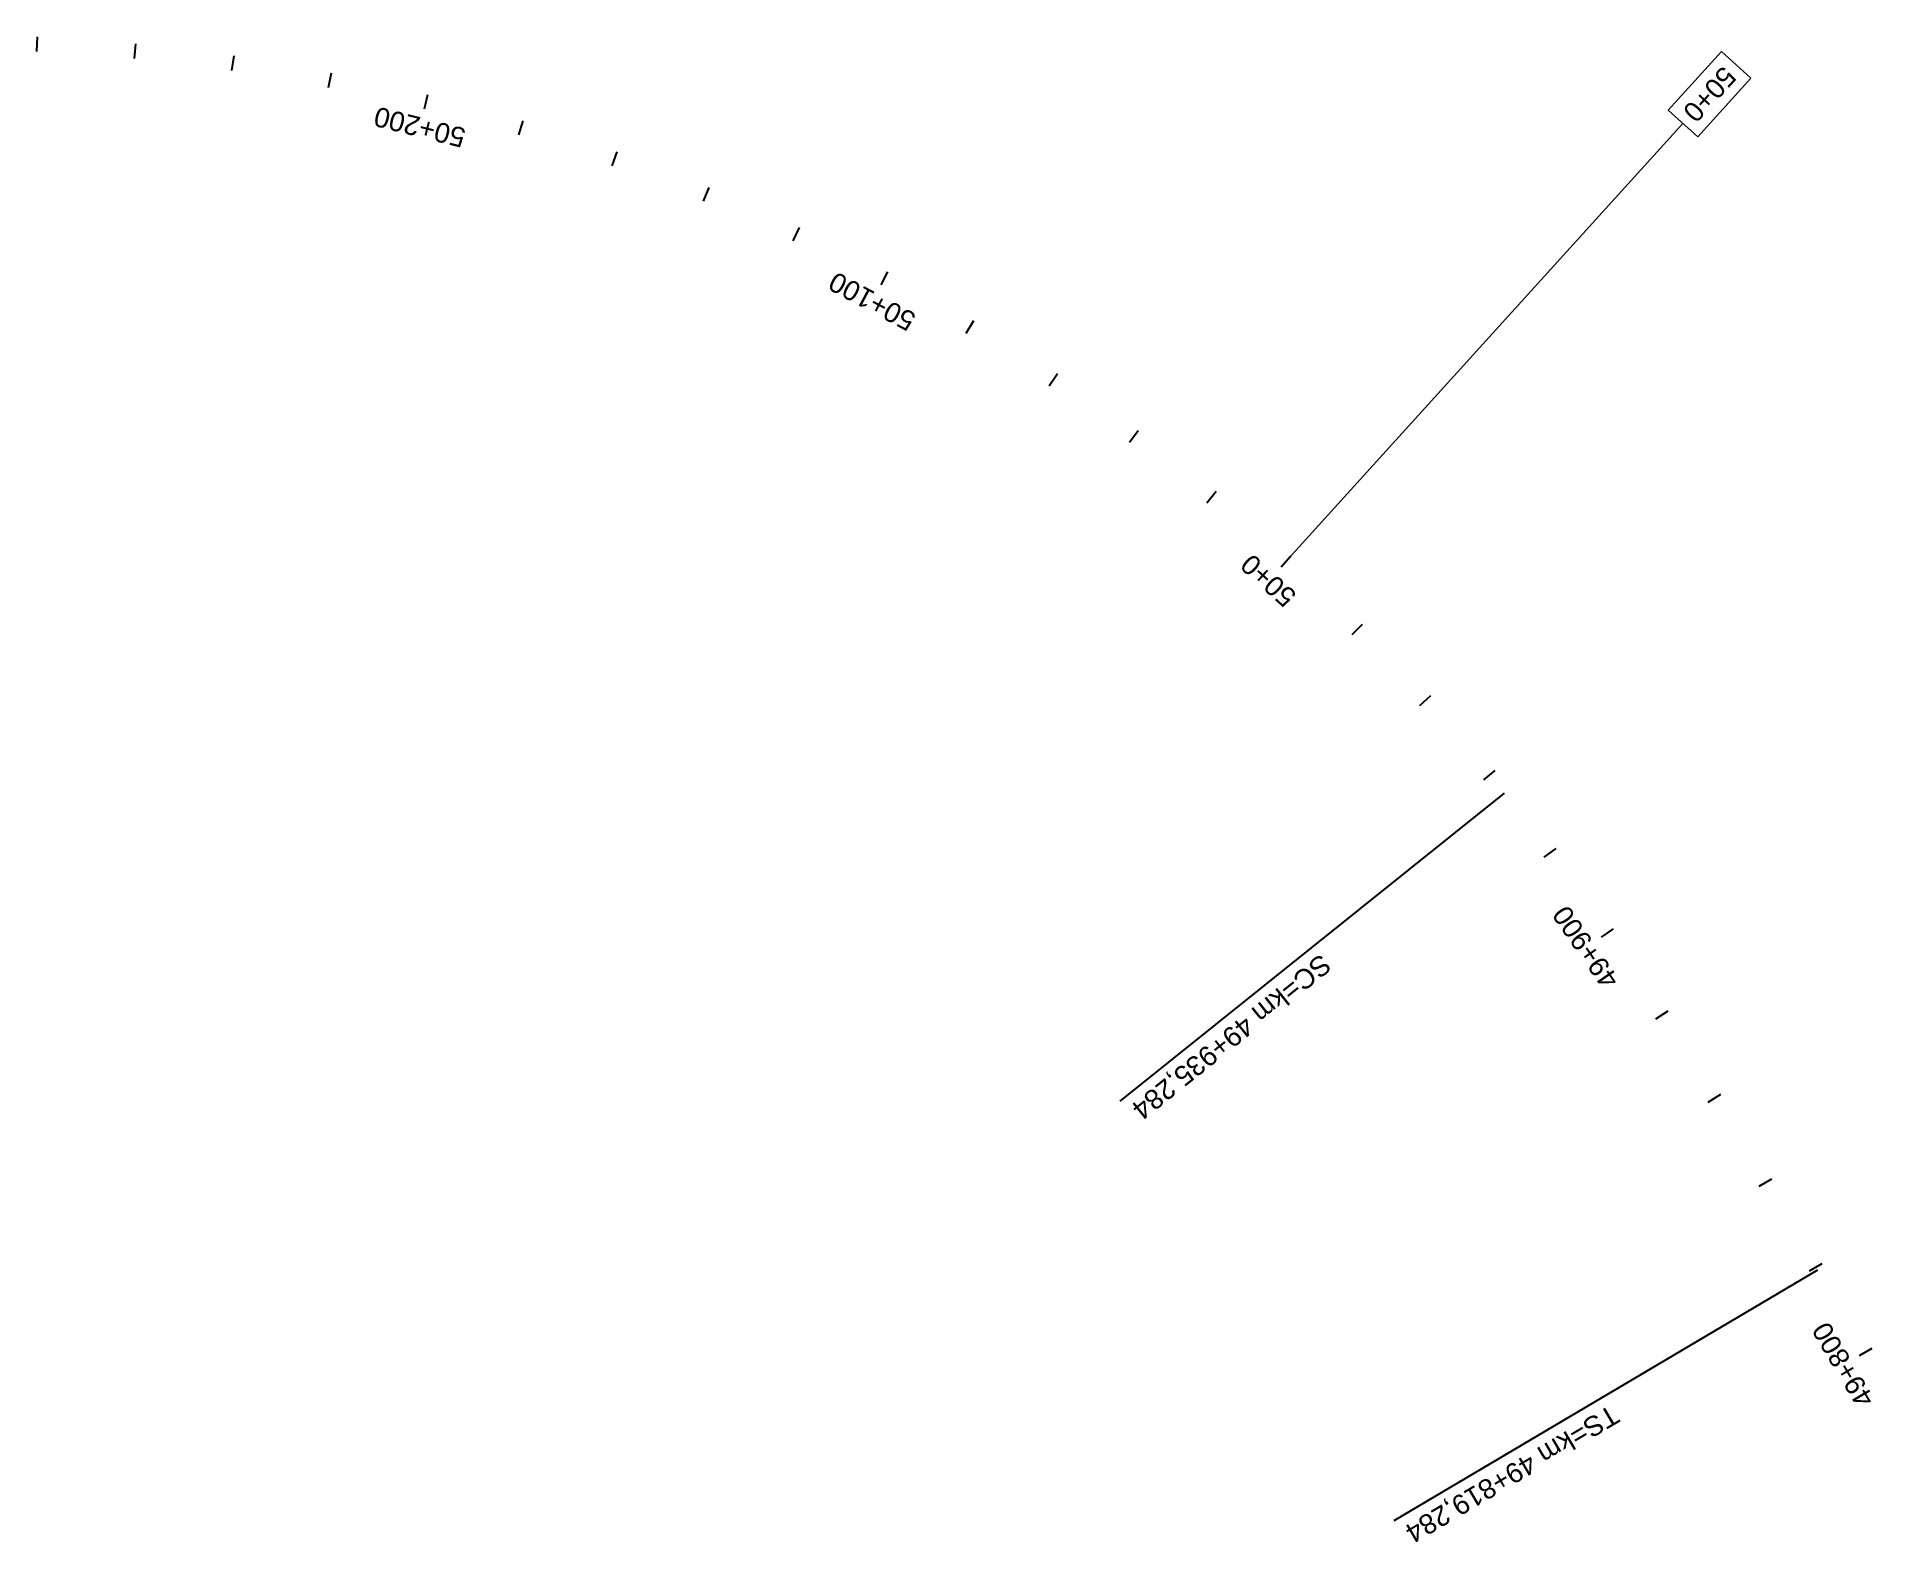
# Model space of a CAD drawing. Header units: metres. Extents: x 286368 to 330619, y 7396693 to 7466163.
# Drawn here: x 316513.3 to 316886, y 7432672.2 to 7432978 of the extents above; entities that cross this region are included whole.
import ezdxf

# ---------------------------------------------------------------- set-up
doc = ezdxf.new("R2010")
doc.units = ezdxf.units.M
doc.header["$MEASUREMENT"] = 0
for name, color, linetype, lineweight in [('U-HZ-ESTACAS', 3, 'Continuous', 30), ('U-HZ-KM', 1, 'Continuous', 20), ('U-HZ-NOTAVEIS', 2, 'Continuous', 30)]:
    doc.layers.add(name, color=color, linetype=linetype, lineweight=lineweight)
doc.layers.add('U-HZ-TRAÇO', color=3, linetype='TIC_LINE')
doc.styles.add('ARIAL', font='arial.ttf')
doc.styles.get("Standard").update_dxf_attribs({"font": 'arial.ttf'})
doc.linetypes.add('TIC_LINE', pattern='A,3.5,-0.25,["TIC",Standard,S=0.175,R=0,X=-0.05,Y=-0.1],-0.5', length=4.25)

msp = doc.modelspace()

# ---------------------------------------------------------------- texts
at = {"layer": 'U-HZ-ESTACAS', "style": 'ARIAL'}
for s, rotation, p in [('50+200', 165.95, (316600.66, 7432959.26)), ('50+100', 151.8724, (316692.14, 7432921.52)), ('50+0', 137.7948, (316769.38, 7432864.75)), ('49+900', 124.5493, (316834.78, 7432786.43)), ('49+800', 120.606, (316886.6, 7432701.18))]:
    msp.add_text(s, height=4, rotation=rotation, dxfattribs=at).set_placement(p)
at = {"layer": 'U-HZ-KM', "style": 'ARIAL'}
msp.add_text('50+0', height=4, rotation=227.7948, dxfattribs=at).set_placement((316855.75, 7432972.26))
at = {"layer": 'U-HZ-NOTAVEIS', "style": 'ARIAL'}
for s, rotation, p in [('SC=km 49+935,284', 218.6843, (316774.07, 7432791.92)), ('TS=km 49+819,284', 210.606, (316833.01, 7432700.3))]:
    msp.add_text(s, height=4, rotation=rotation, dxfattribs=at).set_placement(p)

# ---------------------------------------------------------------- blocks, each defined once
blk = doc.blocks.new('AeccTickLine')
at = {"layer": 'U-HZ-TRAÇO', "lineweight": -2}
blk.add_line((0, 1), (0, -1), dxfattribs=at)

# ---------------------------------------------------------------- linework, layer by layer
at = {"layer": 'U-HZ-KM', "linetype": 'Continuous', "lineweight": 0}
for p, q in [((316855.41, 7432974.96), (316844.6, 7432963.04)), ((316861.39, 7432969.53), (316855.41, 7432974.96)), ((316850.59, 7432957.61), (316861.39, 7432969.53)), ((316844.6, 7432963.04), (316850.59, 7432957.61)), ((316766.98, 7432871.44), (316847.59, 7432960.32))]:
    msp.add_line(p, q, dxfattribs=at)
at = {"layer": 'U-HZ-NOTAVEIS', "color": 1, "linetype": 'Continuous', "lineweight": -3}
for p, q in [((316811.27, 7432824.34), (316733.21, 7432761.84)), ((316874.92, 7432727.49), (316788.85, 7432676.57))]:
    msp.add_line(p, q, dxfattribs=at)

# ---------------------------------------------------------------- block references
at = {"layer": 'U-HZ-TRAÇO', "linetype": 'Continuous', "lineweight": -3, "xscale": 1.5, "yscale": 1.5, "zscale": 1.5}
for p, rotation in [((316513.36, 7432976.47), 177.2120699686634), ((316533.3, 7432975.01), 174.3965525478669), ((316553.15, 7432972.57), 171.5810351270765), ((316572.85, 7432969.15), 168.765517706276), ((316592.37, 7432964.78), 165.9500002854842), ((316611.64, 7432959.45), 163.1344828647141), ((316630.63, 7432953.18), 160.3189654439077), ((316649.29, 7432945.98), 157.5034480231292), ((316667.57, 7432937.88), 154.6879306023359), ((316685.44, 7432928.89), 151.872413181566), ((316702.83, 7432919.03), 149.0568957607204), ((316719.73, 7432908.33), 146.2413783399417), ((316736.08, 7432896.81), 143.4258609191656), ((316751.84, 7432884.5), 140.6103434983439), ((316766.98, 7432871.44), 137.7948260775781), ((316781.46, 7432857.64), 134.9793086567726), ((316795.24, 7432843.15), 132.1637912360351), ((316808.3, 7432828), 129.3482738152111), ((316820.61, 7432812.24), 126.7237119870933), ((316832.25, 7432795.98), 124.5493310812721), ((316843.33, 7432779.34), 122.8410976706195), ((316853.99, 7432762.41), 121.6117743194321), ((316864.35, 7432745.3), 120.8663971003749), ((316874.56, 7432728.1), 120.6062943263824), ((316884.74, 7432710.89), 120.6059828893868)]:
    msp.add_blockref('AeccTickLine', p, dxfattribs=dict(at, rotation=rotation))

msp.set_redraw_order([(e.dxf.handle, doc.entitydb.next_handle()) for e in msp.query("TEXT MTEXT ATTDEF DIMENSION ARC_DIMENSION")])  # texts and dimensions are drawn at this point

doc.saveas('drawing.dxf')
